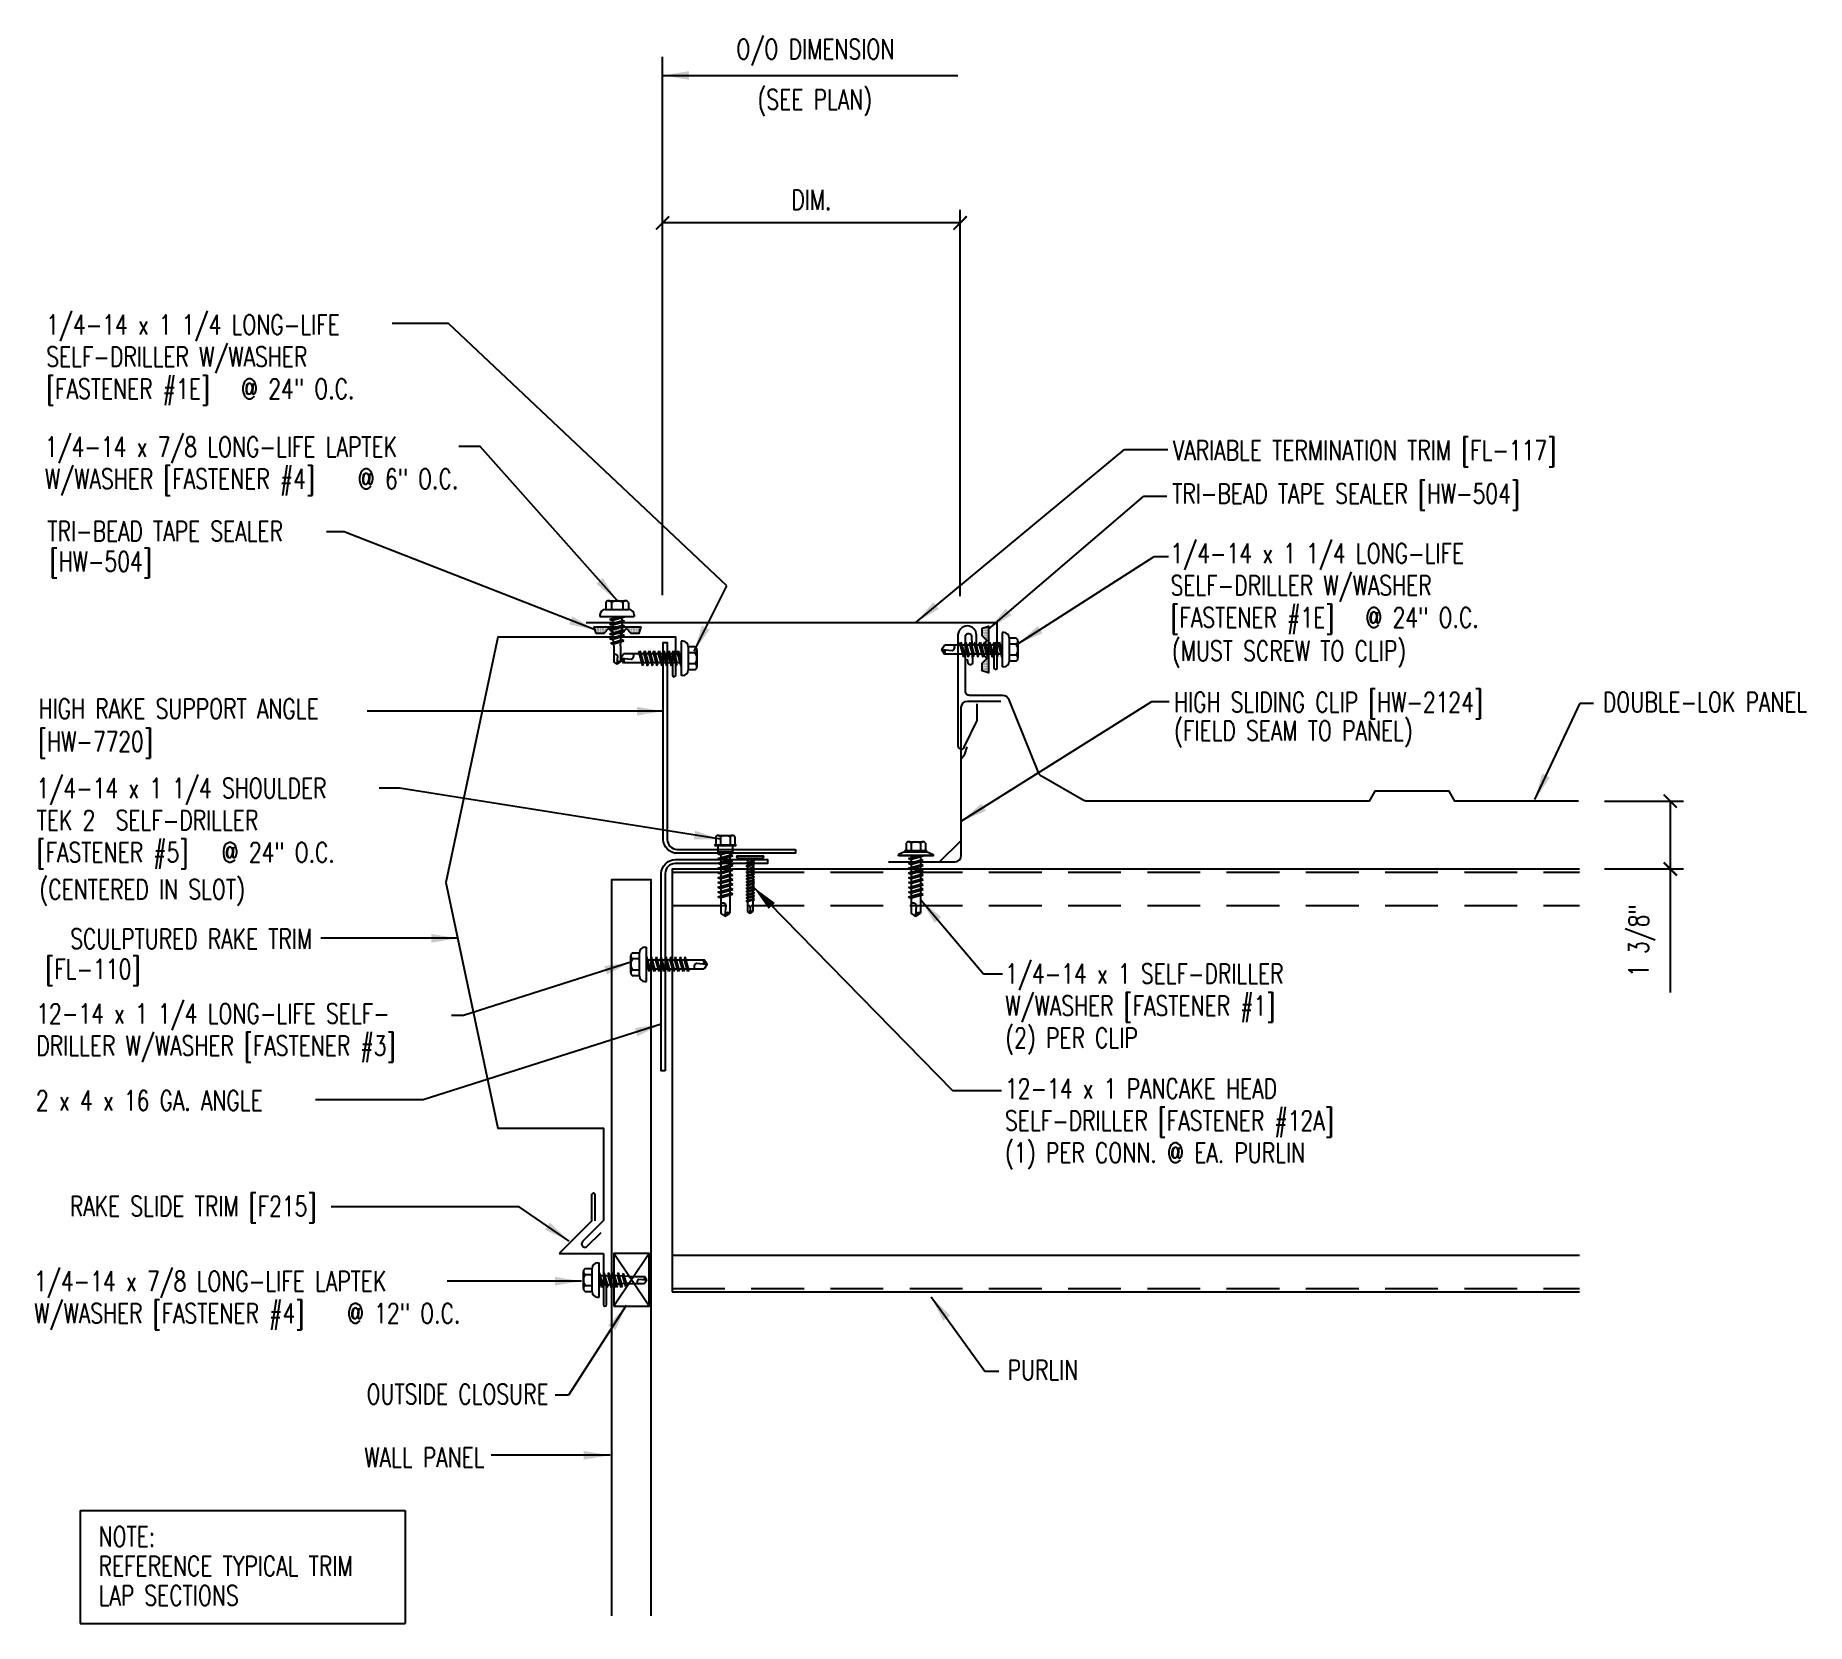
# Model space of a CAD drawing. Extents: x 7 to 40.5, y 6.2 to 36.2.
import ezdxf
from ezdxf.enums import TextEntityAlignment as Align

# ---------------------------------------------------------------- set-up
doc = ezdxf.new("R2010")
doc.units = 0
doc.header["$LTSCALE"] = 4
doc.header["$MEASUREMENT"] = 0
doc.linetypes.add('HIDDEN', pattern=[0.375, 0.25, -0.125])
doc.layers.get('0').update_dxf_attribs({"linetype": 'CONTINUOUS'})
doc.layers.get('DEFPOINTS').update_dxf_attribs({"linetype": 'CONTINUOUS'})
for name, color, linetype in [('CLIP', 5, 'CONTINUOUS'), ('CLO', 3, 'CONTINUOUS'), ('DIM', 2, 'CONTINUOUS'), ('FASTENER', 9, 'CONTINUOUS'), ('PANEL', 11, 'CONTINUOUS'), ('STLA', 10, 'CONTINUOUS'), ('STLB', 5, 'CONTINUOUS'), ('TAPE', 8, 'CONTINUOUS'), ('TEXT', 2, 'CONTINUOUS'), ('TRIM', 6, 'CONTINUOUS')]:
    doc.layers.add(name, color=color, linetype=linetype)
doc.styles.add('TEXT1', font='ROMANS.shx', dxfattribs={"width": 0.75, "height": 0.375})
doc.dimstyles.new('DETAIL', dxfattribs={"dimscale": 4, "dimtxt": 0.09375, "dimasz": 0.0625, "dimexe": 0.0625, "dimexo": 0.125, "dimgap": 0.0625, "dimtad": 1, "dimdec": 4, "dimzin": 3, "dimdsep": 46, "dimlunit": 4, "dimtxsty": 'TEXT1', "dimblk": 'ARCHTICK', "dimcen": 0.0625, "dimclrd": 7, "dimclre": 7, "dimclrt": 2, "dimadec": 0, "dimazin": 0, "dimtfac": 0.59375, "dimtdec": 4, "dimtmove": 0, "dimatfit": 3, "dimldrblk": 'ARCHTICK', "dimfxl": 0, "dimfrac": 2, "dimtolj": 1, "dimtzin": 3, "dimarcsym": 0})
doc.dimstyles.new('DETAIL$7', dxfattribs={"dimscale": 4, "dimtxt": 0.09375, "dimasz": 0.125, "dimexe": 0.0625, "dimexo": 0.125, "dimgap": 0.0625, "dimtad": 1, "dimdec": 4, "dimzin": 3, "dimdsep": 46, "dimlunit": 4, "dimtxsty": 'TEXT1', "dimblk": 'ARCHTICK', "dimcen": 0.0625, "dimclrd": 7, "dimclre": 7, "dimclrt": 2, "dimadec": 0, "dimazin": 0, "dimtfac": 0.59375, "dimtdec": 4, "dimtmove": 2, "dimatfit": 3, "dimfxl": 0, "dimfrac": 2, "dimtolj": 1, "dimtzin": 3, "dimarcsym": 0})

msp = doc.modelspace()

# ---------------------------------------------------------------- texts
at = {"layer": 'TEXT', "style": 'TEXT1', "width": 0.75}
for s, p in [('VARIABLE TERMINATION TRIM [FL-117]', (28.49795, 28.19997)), ('TRI-BEAD TAPE SEALER [HW-504]', (28.48552, 27.37999)), ('TRI-BEAD TAPE SEALER', (7.19093, 26.66733)), ('[HW-504]', (7.23616, 26.09585)), ('(MUST SCREW TO CLIP)', (28.47933, 24.40356)), ('HIGH SLIDING CLIP [HW-2124]', (28.52111, 23.43168)), ('DOUBLE-LOK PANEL', (36.63955, 23.43495)), ('HIGH RAKE SUPPORT ANGLE', (7.02376, 23.30837)), ('(FIELD SEAM TO PANEL)', (28.52111, 22.89337)), ('[HW-7720]', (7.01708, 22.68817)), ('(CENTERED IN SLOT)', (7.03925, 19.8901)), ('2 x 4 x 16 GA. ANGLE', (6.97659, 15.89394)), ('PURLIN', (25.36945, 10.79578))]:
    msp.add_text(s, height=0.375, dxfattribs=at).set_placement(p)
for s, p in [('SCULPTURED RAKE TRIM', (12.20457, 18.95365)), ('[FL-110]', (8.95006, 18.38208)), ('RAKE SLIDE TRIM [F215]', (12.28264, 13.89417)), ('OUTSIDE CLOSURE', (16.68102, 10.33759)), ('WALL PANEL', (15.46882, 9.14038))]:
    msp.add_text(s, height=0.375, dxfattribs=at).set_placement(p, align=Align.RIGHT)
at = {"layer": 'TRIM', "color": 2, "style": 'TEXT1', "width": 0.75}
for s, p in [('O/O DIMENSION', (20.23638, 35.79104)), ('(SEE PLAN)', (20.63556, 34.83796))]:
    msp.add_text(s, height=0.375, dxfattribs=at).set_placement(p)

# ---------------------------------------------------------------- blocks, each defined once
blk = doc.blocks.new('MB_DW1')
at = {"layer": 'FASTENER'}
for p, q in [((-0.217, 0.114), (-0.326, 0.059)), ((-0.326, 0.059), (-0.326, 0.049)), ((-0.326, 0.049), (0.326, 0.049)), ((-0.217, 0.114), (0.217, 0.114)), ((-0.193, 0.137), (0.193, 0.137)), ((-0.193, 0.119), (0.193, 0.119)), ((-0.181, 0.276), (-0.181, 0.137)), ((-0.181, 0.137), (0.181, 0.137)), ((-0.139, -0.016), (0.046, 0.037)), ((-0.135, 0.302), (0.135, 0.302)), ((-0.104, -0.036), (0.139, 0.033)), ((-0.089, 0.276), (-0.089, 0.137)), ((-0.086, 0.037), (-0.086, -0.001)), ((-0.086, 0.037), (0.086, 0.037)), ((0.086, 0.037), (0.133, 0.037)), ((0.086, 0.018), (0.086, -0.042)), ((0.089, 0.276), (0.089, 0.137)), ((0.139, 0.033), (0.133, 0.037)), ((0.181, 0.276), (0.181, 0.137)), ((0.217, 0.114), (0.326, 0.059)), ((0.326, 0.059), (0.326, 0.049)), ((-0.104, -0.036), (-0.139, -0.016)), ((-0.139, -0.107), (0.104, -0.038)), ((-0.104, -0.127), (-0.139, -0.107)), ((-0.139, -0.198), (0.104, -0.128)), ((-0.104, -0.218), (-0.139, -0.198)), ((-0.139, -0.289), (0.104, -0.219)), ((-0.104, -0.309), (-0.139, -0.289)), ((-0.139, -0.38), (0.104, -0.31)), ((-0.104, -0.127), (0.139, -0.058)), ((-0.104, -0.218), (0.139, -0.149)), ((-0.104, -0.309), (0.139, -0.239)), ((-0.104, -0.4), (0.139, -0.33)), ((-0.086, -0.031), (-0.086, -0.092)), ((-0.086, -0.122), (-0.086, -0.183)), ((-0.086, -0.213), (-0.086, -0.274)), ((-0.086, -0.304), (-0.086, -0.364)), ((0.086, -0.073), (0.086, -0.133)), ((0.086, -0.164), (0.086, -0.224)), ((0.086, -0.255), (0.086, -0.315)), ((0.139, -0.058), (0.104, -0.038)), ((0.139, -0.149), (0.104, -0.128)), ((0.139, -0.239), (0.104, -0.219)), ((0.139, -0.33), (0.104, -0.31)), ((-0.104, -0.4), (-0.139, -0.38)), ((-0.139, -0.47), (0.104, -0.401)), ((-0.104, -0.491), (-0.139, -0.47)), ((-0.139, -0.561), (0.104, -0.492)), ((-0.104, -0.581), (-0.139, -0.561)), ((-0.139, -0.652), (0.104, -0.583)), ((-0.104, -0.672), (-0.139, -0.652)), ((-0.104, -0.491), (0.139, -0.421)), ((-0.104, -0.581), (0.139, -0.512)), ((-0.104, -0.672), (0.139, -0.603)), ((-0.086, -0.395), (-0.086, -0.455)), ((-0.086, -0.486), (-0.086, -0.546)), ((-0.086, -0.577), (-0.086, -0.637)), ((-0.086, -0.667), (-0.086, -0.728)), ((0.086, -0.345), (0.086, -0.406)), ((0.086, -0.436), (0.086, -0.497)), ((0.086, -0.527), (0.086, -0.588)), ((0.086, -0.618), (0.086, -0.679)), ((0.139, -0.421), (0.104, -0.401)), ((0.139, -0.512), (0.104, -0.492)), ((0.139, -0.603), (0.104, -0.583)), ((-0.139, -0.743), (0.104, -0.674)), ((-0.104, -0.763), (-0.139, -0.743)), ((-0.104, -0.763), (0.139, -0.694)), ((-0.086, -0.758), (-0.086, -1.05)), ((-0.002, -1.095), (0.014, -0.909)), ((0.086, -0.709), (0.086, -1.05)), ((0.139, -0.694), (0.104, -0.674)), ((0, -1.111), (-0.086, -1.05)), ((0, -1.111), (0.086, -1.05))]:
    blk.add_line(p, q, dxfattribs=at)
blk.add_lwpolyline([(-0.331, 0.037), (-0.331, 0.049), (0.331, 0.049), (0.331, 0.037)], close=True, dxfattribs=at)
for centre, radius, start, end in [((-0.193, 0.128), 0.00894, 90, 270), ((-0.135, 0.25), 0.0527, 29.8754, 150.1246), ((0, 0.138), 0.164, 56.9974, 123.0026), ((0.135, 0.25), 0.0527, 29.8754, 150.1246), ((0.193, 0.128), 0.00894, 270, 90), ((-0.046, -0.921), 0.0615, 11.1445, 130.906), ((0.054, -1.097), 0.0563, 55.4585, 194.8454)]:
    blk.add_arc(centre, radius, start, end, dxfattribs=at)
blk = doc.blocks.new('FD-F1')
at = {"layer": 'TEXT', "style": 'TEXT1', "width": 0.75}
for s, p in [('1/4-14 x 1 SELF-DRILLER', (0.0047, -0.0408)), ('W/WASHER [FASTENER #1]', (0.0047, -0.1926))]:
    blk.add_text(s, height=0.09375, dxfattribs=at).set_placement(p)
blk.add_attdef('(QUANTITY)', (0.0047, -0.3444), '', height=0.0938, dxfattribs=at)
blk = doc.blocks.new('SD3')
at = {"layer": 'FASTENER'}
for p, q in [((-0.24, 0.082), (0.24, 0.082)), ((-0.24, 0.037), (0.24, 0.037)), ((-0.078, 0.008), (0.023, 0.037)), ((-0.058, -0.003), (-0.078, 0.008)), ((-0.058, -0.003), (0.08, 0.036)), ((-0.048, 0.037), (-0.048, 0.017)), ((0.05, 0.027), (0.05, -0.016)), ((-0.078, -0.052), (0.06, -0.013)), ((-0.058, -0.064), (-0.078, -0.052)), ((-0.078, -0.112), (0.06, -0.073)), ((-0.058, -0.124), (-0.078, -0.112)), ((-0.078, -0.172), (0.06, -0.133)), ((-0.058, -0.184), (-0.078, -0.172)), ((-0.078, -0.232), (0.06, -0.193)), ((-0.058, -0.244), (-0.078, -0.232)), ((-0.078, -0.292), (0.06, -0.253)), ((-0.058, -0.304), (-0.078, -0.292)), ((-0.078, -0.353), (0.06, -0.313)), ((-0.058, -0.064), (0.08, -0.024)), ((-0.058, -0.124), (0.08, -0.084)), ((-0.058, -0.184), (0.08, -0.144)), ((-0.058, -0.244), (0.08, -0.204)), ((-0.058, -0.304), (0.08, -0.264)), ((-0.058, -0.364), (0.08, -0.325)), ((-0.048, -0.001), (-0.048, -0.044)), ((-0.048, -0.061), (-0.048, -0.104)), ((-0.048, -0.121), (-0.048, -0.164)), ((-0.048, -0.181), (-0.048, -0.224)), ((-0.048, -0.241), (-0.048, -0.284)), ((-0.048, -0.301), (-0.048, -0.344)), ((0.05, -0.033), (0.05, -0.076)), ((0.05, -0.093), (0.05, -0.136)), ((0.05, -0.153), (0.05, -0.196)), ((0.05, -0.213), (0.05, -0.256)), ((0.05, -0.273), (0.05, -0.316)), ((0.05, -0.333), (0.05, -0.376)), ((0.08, -0.024), (0.06, -0.013)), ((0.08, -0.084), (0.06, -0.073)), ((0.08, -0.144), (0.06, -0.133)), ((0.08, -0.204), (0.06, -0.193)), ((0.08, -0.264), (0.06, -0.253)), ((0.08, -0.325), (0.06, -0.313)), ((-0.058, -0.364), (-0.078, -0.353)), ((-0.078, -0.413), (0.06, -0.373)), ((-0.058, -0.424), (-0.078, -0.413)), ((-0.078, -0.473), (0.06, -0.433)), ((-0.058, -0.484), (-0.078, -0.473)), ((-0.078, -0.533), (0.06, -0.493)), ((-0.058, -0.544), (-0.078, -0.533)), ((-0.078, -0.593), (0.06, -0.553)), ((-0.058, -0.604), (-0.078, -0.593)), ((-0.078, -0.653), (0.06, -0.614)), ((-0.058, -0.664), (-0.078, -0.653)), ((-0.058, -0.424), (0.08, -0.385)), ((-0.058, -0.484), (0.08, -0.445)), ((-0.058, -0.544), (0.08, -0.505)), ((-0.058, -0.604), (0.08, -0.565)), ((-0.058, -0.664), (0.08, -0.625)), ((-0.048, -0.361), (-0.048, -0.404)), ((-0.048, -0.421), (-0.048, -0.464)), ((-0.048, -0.481), (-0.048, -0.524)), ((-0.048, -0.541), (-0.048, -0.584)), ((-0.048, -0.601), (-0.048, -0.644)), ((-0.048, -0.662), (-0.048, -0.704)), ((0.05, -0.393), (0.05, -0.436)), ((0.05, -0.453), (0.05, -0.496)), ((0.05, -0.513), (0.05, -0.556)), ((0.05, -0.573), (0.05, -0.616)), ((0.05, -0.634), (0.05, -0.676)), ((0.08, -0.385), (0.06, -0.373)), ((0.08, -0.445), (0.06, -0.433)), ((0.08, -0.505), (0.06, -0.493)), ((0.08, -0.565), (0.06, -0.553)), ((0.08, -0.625), (0.06, -0.614)), ((-0.078, -0.713), (0.06, -0.674)), ((-0.058, -0.724), (-0.078, -0.713)), ((-0.078, -0.773), (0.06, -0.734)), ((-0.058, -0.785), (-0.078, -0.773)), ((-0.058, -0.724), (0.08, -0.685)), ((-0.058, -0.785), (0.08, -0.745)), ((-0.048, -0.722), (-0.048, -0.765)), ((-0.048, -0.782), (-0.048, -0.977)), ((0.001, -1.011), (-0.048, -0.977)), ((0, -1.003), (0.009, -0.896)), ((0.001, -1.011), (0.05, -0.977)), ((0.05, -0.694), (0.05, -0.737)), ((0.05, -0.754), (0.05, -0.977)), ((0.08, -0.685), (0.06, -0.674)), ((0.08, -0.745), (0.06, -0.734))]:
    blk.add_line(p, q, dxfattribs=at)
for centre, radius, start, end in [((-0.238, 0.06), 0.0227, 94.6639, 265.3361), ((0.238, 0.06), 0.0227, 274.6639, 85.3361), ((-0.025, -0.903), 0.0349, 11.1445, 130.906), ((0.032, -1.003), 0.032, 55.4585, 194.8454)]:
    blk.add_arc(centre, radius, start, end, dxfattribs=at)
blk = doc.blocks.new('_ArchTick')
at = {"color": 0, "linetype": 'ByBlock', "const_width": 0.15}
blk.add_lwpolyline([(-0.5, -0.5), (0.5, 0.5)], dxfattribs=at)
blk = doc.blocks.new('*D15')
at = {"layer": 'DEFPOINTS', "color": 0}
for p in [(18.84, 32.689), (18.84, 25.142), (24.472, 25.129)]:
    blk.add_point(p, dxfattribs=at)
at = {"layer": 'DIM', "color": 7, "lineweight": -2}
for p, q in [((18.84, 25.642), (18.84, 32.939)), ((24.472, 25.629), (24.472, 32.939)), ((24.472, 32.689), (18.84, 32.689))]:
    blk.add_line(p, q, dxfattribs=at)
at = {"layer": 'DIM', "color": 7, "lineweight": -2, "xscale": 0.25, "yscale": 0.25, "zscale": 0.25, "rotation": 180}
blk.add_blockref('_ArchTick', (18.84, 32.689), dxfattribs=at)
at = {"layer": 'DIM', "color": 7, "lineweight": -2, "xscale": 0.25, "yscale": 0.25, "zscale": 0.25}
blk.add_blockref('_ArchTick', (24.472, 32.689), dxfattribs=at)
at = {"layer": 'DIM', "color": 2, "insert": (21.656, 33.127), "char_height": 0.375, "attachment_point": 5, "style": 'TEXT1'}
blk.add_mtext('\\A1;DIM.', dxfattribs=at)
blk = doc.blocks.new('FD-F5')
at = {"layer": 'TEXT', "style": 'TEXT1', "width": 0.75}
for s, p in [('1/4-14 x 1 1/4 SHOULDER', (0.0047, -0.0408)), ('TEK 2  SELF-DRILLER', (0.0047, -0.1926)), ('[FASTENER #5]', (0.0047, -0.3444))]:
    blk.add_text(s, height=0.09375, dxfattribs=at).set_placement(p)
blk.add_attdef('(QUANTITY)', (0.8792, -0.3444), '', height=0.0938, dxfattribs=at)
blk = doc.blocks.new('OS-CLO')
at = {"layer": 'CLO'}
for p, q in [((0.673, 0.5), (0, -0.5)), ((0.673, -0.5), (0, 0.5))]:
    blk.add_line(p, q, dxfattribs=at)
blk.add_lwpolyline([(0, -0.5), (0.673, -0.5), (0.673, 0.5), (0, 0.5)], close=True, dxfattribs=at)
blk = doc.blocks.new('MB_DW4')
at = {"layer": 'FASTENER'}
for p, q in [((-0.163, 0.337), (0.159, 0.337)), ((-0.326, 0.071), (-0.326, 0.037)), ((-0.326, 0.037), (0.322, 0.037)), ((-0.226, 0.171), (0.214, 0.171)), ((-0.217, 0.305), (-0.217, 0.171)), ((-0.141, -0.014), (0.037, 0.037)), ((-0.108, 0.305), (-0.108, 0.171)), ((-0.105, -0.034), (0.137, 0.035)), ((-0.088, 0.037), (-0.088, 0.001)), ((-0.088, 0.037), (0.085, 0.037)), ((0.085, 0.037), (0.134, 0.037)), ((0.085, 0.02), (0.085, -0.041)), ((0.105, 0.305), (0.105, 0.171)), ((0.137, 0.035), (0.134, 0.037)), ((0.214, 0.305), (0.214, 0.171)), ((0.322, 0.071), (0.322, 0.037)), ((-0.105, -0.034), (-0.141, -0.014)), ((-0.141, -0.105), (0.102, -0.036)), ((-0.105, -0.125), (-0.141, -0.105)), ((-0.141, -0.196), (0.102, -0.127)), ((-0.105, -0.216), (-0.141, -0.196)), ((-0.141, -0.287), (0.102, -0.217)), ((-0.105, -0.307), (-0.141, -0.287)), ((-0.141, -0.378), (0.102, -0.308)), ((-0.105, -0.125), (0.137, -0.056)), ((-0.105, -0.216), (0.137, -0.147)), ((-0.105, -0.307), (0.137, -0.238)), ((-0.105, -0.398), (0.137, -0.328)), ((-0.088, -0.029), (-0.088, -0.09)), ((-0.088, -0.12), (-0.088, -0.181)), ((-0.084, -0.27), (-0.088, -0.211)), ((-0.078, -0.36), (-0.082, -0.3)), ((0.077, -0.315), (0.082, -0.253)), ((0.084, -0.223), (0.085, -0.211)), ((0.085, -0.071), (0.085, -0.131)), ((0.085, -0.162), (0.085, -0.211)), ((0.137, -0.056), (0.102, -0.036)), ((0.137, -0.147), (0.102, -0.127)), ((0.137, -0.238), (0.102, -0.217)), ((0.137, -0.328), (0.102, -0.308)), ((-0.105, -0.398), (-0.141, -0.378)), ((-0.122, -0.463), (0.089, -0.403)), ((-0.086, -0.483), (-0.122, -0.463)), ((-0.086, -0.483), (0.124, -0.423)), ((-0.071, -0.449), (-0.075, -0.389)), ((-0.066, -0.516), (-0.069, -0.478)), ((-0.066, -0.516), (-0.066, -0.82)), ((0.063, -0.515), (0.068, -0.439)), ((0.063, -0.516), (0.063, -0.82)), ((0.071, -0.408), (0.075, -0.346)), ((0.124, -0.423), (0.089, -0.403)), ((-0.002, -0.866), (-0.066, -0.82)), ((-0.003, -0.854), (0.009, -0.714)), ((-0.002, -0.866), (0.063, -0.82))]:
    blk.add_line(p, q, dxfattribs=at)
for centre, radius, start, end in [((-0.163, 0.274), 0.0628, 29.8754, 150.1246), ((-0.002, 0.141), 0.196, 56.9974, 123.0026), ((0.159, 0.274), 0.0628, 29.8754, 150.1246), ((-0.226, 0.071), 0.1, 90, 180), ((0.222, 0.071), 0.1, 0, 90), ((0.073, -0.516), 0.01, 175.9484, 180), ((-0.036, -0.723), 0.0461, 11.1445, 130.906), ((0.039, -0.855), 0.0422, 55.4585, 194.8454)]:
    blk.add_arc(centre, radius, start, end, dxfattribs=at)
blk = doc.blocks.new('sd22')
at = {"layer": 'FASTENER'}
for p, q in [((-0.193, 0.055), (0.193, 0.055)), ((-0.193, 0.037), (0.193, 0.037)), ((-0.181, 0.204), (-0.181, 0.055)), ((-0.181, 0.055), (0.181, 0.055)), ((-0.139, 0.037), (-0.139, -0.082)), ((-0.135, 0.23), (0.135, 0.23)), ((-0.089, 0.204), (-0.089, 0.055)), ((0.089, 0.204), (0.089, 0.055)), ((0.139, -0.082), (0.139, 0.037)), ((0.181, 0.204), (0.181, 0.055)), ((-0.139, -0.114), (-0.025, -0.082)), ((-0.139, -0.082), (0.139, -0.082)), ((-0.104, -0.134), (-0.139, -0.114)), ((-0.139, -0.205), (0.104, -0.136)), ((-0.104, -0.225), (-0.139, -0.205)), ((-0.139, -0.296), (0.104, -0.227)), ((-0.104, -0.316), (-0.139, -0.296)), ((-0.139, -0.387), (0.104, -0.318)), ((-0.104, -0.134), (0.081, -0.082)), ((-0.104, -0.225), (0.139, -0.156)), ((-0.104, -0.316), (0.139, -0.247)), ((-0.086, -0.082), (-0.086, -0.099)), ((-0.086, -0.129), (-0.086, -0.19)), ((-0.086, -0.22), (-0.086, -0.281)), ((-0.086, -0.311), (-0.086, -0.372)), ((0.086, -0.082), (0.086, -0.141)), ((0.086, -0.171), (0.086, -0.232)), ((0.086, -0.262), (0.086, -0.322)), ((0.139, -0.156), (0.104, -0.136)), ((0.139, -0.247), (0.104, -0.227)), ((0.139, -0.338), (0.104, -0.318)), ((-0.104, -0.407), (-0.139, -0.387)), ((-0.139, -0.478), (0.104, -0.408)), ((-0.104, -0.498), (-0.139, -0.478)), ((-0.139, -0.569), (0.104, -0.499)), ((-0.104, -0.589), (-0.139, -0.569)), ((-0.139, -0.66), (0.104, -0.59)), ((-0.104, -0.68), (-0.139, -0.66)), ((-0.104, -0.407), (0.139, -0.338)), ((-0.104, -0.498), (0.139, -0.429)), ((-0.104, -0.589), (0.139, -0.519)), ((-0.104, -0.68), (0.139, -0.61)), ((-0.086, -0.402), (-0.086, -0.463)), ((-0.086, -0.493), (-0.086, -0.554)), ((-0.086, -0.584), (-0.086, -0.644)), ((0.086, -0.353), (0.086, -0.413)), ((0.086, -0.444), (0.086, -0.504)), ((0.086, -0.535), (0.086, -0.595)), ((0.086, -0.625), (0.086, -0.686)), ((0.139, -0.429), (0.104, -0.408)), ((0.139, -0.519), (0.104, -0.499)), ((0.139, -0.61), (0.104, -0.59)), ((-0.139, -0.75), (0.104, -0.681)), ((-0.104, -0.771), (-0.139, -0.75)), ((-0.139, -0.841), (0.104, -0.772)), ((-0.104, -0.861), (-0.139, -0.841)), ((-0.139, -0.932), (0.104, -0.863)), ((-0.104, -0.952), (-0.139, -0.932)), ((-0.104, -0.771), (0.139, -0.701)), ((-0.104, -0.861), (0.139, -0.792)), ((-0.104, -0.952), (0.139, -0.883)), ((-0.086, -0.675), (-0.086, -0.735)), ((-0.086, -0.766), (-0.086, -0.826)), ((-0.086, -0.857), (-0.086, -0.917)), ((-0.086, -0.947), (-0.086, -1.239)), ((0.086, -0.716), (0.086, -0.777)), ((0.086, -0.807), (0.086, -0.868)), ((0.086, -0.898), (0.086, -1.239)), ((0.139, -0.701), (0.104, -0.681)), ((0.139, -0.792), (0.104, -0.772)), ((0.139, -0.883), (0.104, -0.863)), ((0, -1.3), (-0.086, -1.239)), ((-0.002, -1.285), (0.014, -1.098)), ((0, -1.3), (0.086, -1.239))]:
    blk.add_line(p, q, dxfattribs=at)
for centre, radius, start, end in [((-0.193, 0.046), 0.00894, 90, 270), ((-0.135, 0.178), 0.0527, 29.8754, 150.1246), ((0, 0.066), 0.164, 56.9974, 123.0026), ((0.135, 0.178), 0.0527, 29.8754, 150.1246), ((0.193, 0.046), 0.00894, 270, 90), ((-0.046, -1.11), 0.0615, 11.1445, 130.906), ((0.054, -1.286), 0.0563, 55.4585, 194.8454)]:
    blk.add_arc(centre, radius, start, end, dxfattribs=at)
blk = doc.blocks.new('FD-F1e')
at = {"layer": 'TEXT', "style": 'TEXT1', "width": 0.75}
for s, p in [('1/4-14 x 1 1/4 LONG-LIFE', (0.0047, -0.0408)), ('SELF-DRILLER W/WASHER', (0.0047, -0.1926)), ('[FASTENER #1E]', (0.0047, -0.3444))]:
    blk.add_text(s, height=0.09375, dxfattribs=at).set_placement(p)
blk.add_attdef('(QUANTITY)', (0.9263, -0.3444), '', height=0.0938, dxfattribs=at)
blk = doc.blocks.new('FD-F4')
at = {"layer": 'TEXT', "style": 'TEXT1', "width": 0.75}
for s, p in [('1/4-14 x 7/8 LONG-LIFE LAPTEK', (0.0047, -0.0408)), ('W/WASHER [FASTENER #4]', (0.0047, -0.1926))]:
    blk.add_text(s, height=0.09375, dxfattribs=at).set_placement(p)
blk.add_attdef('(QUANTITY)', (1.4847, -0.1926), '', height=0.0938, dxfattribs=at)
blk = doc.blocks.new('fz5')
at = {"layer": 'FASTENER'}
for p, q in [((-0.163, 0.337), (0.159, 0.337)), ((-0.326, 0.071), (-0.326, 0.037)), ((-0.326, 0.037), (0.322, 0.037)), ((-0.226, 0.171), (0.214, 0.171)), ((-0.217, 0.305), (-0.217, 0.171)), ((-0.141, -0.014), (0.037, 0.037)), ((-0.108, 0.305), (-0.108, 0.171)), ((-0.105, -0.034), (0.137, 0.035)), ((-0.088, 0.037), (-0.088, 0.001)), ((-0.088, 0.037), (0.085, 0.037)), ((0.085, 0.037), (0.134, 0.037)), ((0.085, 0.02), (0.085, -0.041)), ((0.105, 0.305), (0.105, 0.171)), ((0.137, 0.035), (0.134, 0.037)), ((0.214, 0.305), (0.214, 0.171)), ((0.322, 0.071), (0.322, 0.037)), ((-0.105, -0.034), (-0.141, -0.014)), ((-0.141, -0.105), (0.102, -0.036)), ((-0.105, -0.125), (-0.141, -0.105)), ((-0.141, -0.196), (0.102, -0.127)), ((-0.105, -0.216), (-0.141, -0.196)), ((-0.141, -0.287), (0.102, -0.217)), ((-0.105, -0.307), (-0.141, -0.287)), ((-0.141, -0.378), (0.102, -0.308)), ((-0.105, -0.125), (0.137, -0.056)), ((-0.105, -0.216), (0.137, -0.147)), ((-0.105, -0.307), (0.137, -0.238)), ((-0.105, -0.398), (0.137, -0.328)), ((-0.088, -0.029), (-0.088, -0.09)), ((-0.088, -0.12), (-0.088, -0.181)), ((-0.084, -0.27), (-0.088, -0.211)), ((-0.078, -0.36), (-0.082, -0.3)), ((0.077, -0.315), (0.082, -0.253)), ((0.084, -0.223), (0.085, -0.211)), ((0.085, -0.071), (0.085, -0.131)), ((0.085, -0.162), (0.085, -0.211)), ((0.137, -0.056), (0.102, -0.036)), ((0.137, -0.147), (0.102, -0.127)), ((0.137, -0.238), (0.102, -0.217)), ((0.137, -0.328), (0.102, -0.308)), ((-0.105, -0.398), (-0.141, -0.378)), ((-0.122, -0.463), (0.089, -0.403)), ((-0.086, -0.483), (-0.122, -0.463)), ((-0.086, -0.483), (0.124, -0.423)), ((-0.071, -0.449), (-0.075, -0.389)), ((-0.066, -0.516), (-0.069, -0.478)), ((-0.066, -0.516), (-0.066, -0.82)), ((0.063, -0.515), (0.068, -0.439)), ((0.063, -0.516), (0.063, -0.82)), ((0.071, -0.408), (0.075, -0.346)), ((0.124, -0.423), (0.089, -0.403)), ((-0.002, -0.866), (-0.066, -0.82)), ((-0.003, -0.854), (0.009, -0.714)), ((-0.002, -0.866), (0.063, -0.82))]:
    blk.add_line(p, q, dxfattribs=at)
for centre, radius, start, end in [((-0.163, 0.274), 0.0628, 29.8754, 150.1246), ((-0.002, 0.141), 0.196, 56.9974, 123.0026), ((0.159, 0.274), 0.0628, 29.8754, 150.1246), ((-0.226, 0.071), 0.1, 90, 180), ((0.222, 0.071), 0.1, 0, 90), ((0.073, -0.516), 0.01, 175.9484, 180), ((-0.036, -0.723), 0.0461, 11.1445, 130.906), ((0.039, -0.855), 0.0422, 55.4585, 194.8454)]:
    blk.add_arc(centre, radius, start, end, dxfattribs=at)
blk = doc.blocks.new('*X6')
at = {"color": 0}
for p, q in [((-0.434, 0.135), (-0.434, 0.135)), ((-0.434, 0.123), (-0.434, 0.123)), ((-0.422, 0.141), (-0.422, 0.141)), ((-0.422, 0.129), (-0.422, 0.129)), ((-0.422, 0.117), (-0.422, 0.117)), ((-0.422, 0.105), (-0.422, 0.105)), ((-0.422, 0.094), (-0.422, 0.094)), ((-0.422, 0.082), (-0.422, 0.082)), ((-0.41, 0.135), (-0.41, 0.135)), ((-0.41, 0.123), (-0.41, 0.123)), ((-0.41, 0.111), (-0.41, 0.111)), ((-0.41, 0.1), (-0.41, 0.1)), ((-0.41, 0.088), (-0.41, 0.088)), ((-0.41, 0.076), (-0.41, 0.076)), ((-0.41, 0.064), (-0.41, 0.064)), ((-0.41, 0.053), (-0.41, 0.053)), ((-0.41, 0.041), (-0.41, 0.041)), ((-0.398, 0.141), (-0.398, 0.141)), ((-0.398, 0.129), (-0.398, 0.129)), ((-0.398, 0.117), (-0.398, 0.117)), ((-0.398, 0.105), (-0.398, 0.105)), ((-0.398, 0.094), (-0.398, 0.094)), ((-0.398, 0.082), (-0.398, 0.082)), ((-0.398, 0.07), (-0.398, 0.07)), ((-0.398, 0.059), (-0.398, 0.059)), ((-0.398, 0.047), (-0.398, 0.047)), ((-0.398, 0.035), (-0.398, 0.035)), ((-0.398, 0.023), (-0.398, 0.023)), ((-0.387, 0.135), (-0.387, 0.135)), ((-0.387, 0.123), (-0.387, 0.123)), ((-0.387, 0.111), (-0.387, 0.111)), ((-0.387, 0.1), (-0.387, 0.1)), ((-0.387, 0.088), (-0.387, 0.088)), ((-0.387, 0.076), (-0.387, 0.076)), ((-0.387, 0.064), (-0.387, 0.064)), ((-0.387, 0.053), (-0.387, 0.053)), ((-0.387, 0.041), (-0.387, 0.041)), ((-0.387, 0.029), (-0.387, 0.029)), ((-0.375, 0.141), (-0.375, 0.141)), ((-0.375, 0.129), (-0.375, 0.129)), ((-0.375, 0.117), (-0.375, 0.117)), ((-0.375, 0.105), (-0.375, 0.105)), ((-0.375, 0.094), (-0.375, 0.094)), ((-0.375, 0.082), (-0.375, 0.082)), ((-0.375, 0.07), (-0.375, 0.07)), ((-0.375, 0.059), (-0.375, 0.059)), ((-0.375, 0.047), (-0.375, 0.047)), ((-0.375, 0.035), (-0.375, 0.035)), ((-0.375, 0.023), (-0.375, 0.023)), ((-0.363, 0.135), (-0.363, 0.135)), ((-0.363, 0.123), (-0.363, 0.123)), ((-0.363, 0.111), (-0.363, 0.111)), ((-0.363, 0.1), (-0.363, 0.1)), ((-0.363, 0.088), (-0.363, 0.088)), ((-0.363, 0.076), (-0.363, 0.076)), ((-0.363, 0.064), (-0.363, 0.064)), ((-0.363, 0.053), (-0.363, 0.053)), ((-0.363, 0.041), (-0.363, 0.041)), ((-0.363, 0.029), (-0.363, 0.029)), ((-0.352, 0.141), (-0.352, 0.141)), ((-0.352, 0.129), (-0.352, 0.129)), ((-0.352, 0.117), (-0.352, 0.117)), ((-0.352, 0.105), (-0.352, 0.105)), ((-0.352, 0.094), (-0.352, 0.094)), ((-0.352, 0.082), (-0.352, 0.082)), ((-0.352, 0.07), (-0.352, 0.07)), ((-0.352, 0.059), (-0.352, 0.059)), ((-0.352, 0.047), (-0.352, 0.047)), ((-0.352, 0.035), (-0.352, 0.035)), ((-0.352, 0.023), (-0.352, 0.023)), ((-0.34, 0.135), (-0.34, 0.135)), ((-0.34, 0.123), (-0.34, 0.123)), ((-0.34, 0.111), (-0.34, 0.111)), ((-0.34, 0.1), (-0.34, 0.1)), ((-0.34, 0.088), (-0.34, 0.088)), ((-0.34, 0.076), (-0.34, 0.076)), ((-0.34, 0.064), (-0.34, 0.064)), ((-0.34, 0.053), (-0.34, 0.053)), ((-0.34, 0.041), (-0.34, 0.041)), ((-0.34, 0.029), (-0.34, 0.029)), ((-0.328, 0.141), (-0.328, 0.141)), ((-0.328, 0.129), (-0.328, 0.129)), ((-0.328, 0.117), (-0.328, 0.117)), ((-0.328, 0.105), (-0.328, 0.105)), ((-0.328, 0.094), (-0.328, 0.094)), ((-0.328, 0.082), (-0.328, 0.082)), ((-0.328, 0.07), (-0.328, 0.07)), ((-0.328, 0.059), (-0.328, 0.059)), ((-0.328, 0.047), (-0.328, 0.047)), ((-0.328, 0.035), (-0.328, 0.035)), ((-0.328, 0.023), (-0.328, 0.023)), ((-0.316, 0.135), (-0.316, 0.135)), ((-0.316, 0.123), (-0.316, 0.123)), ((-0.316, 0.111), (-0.316, 0.111)), ((-0.316, 0.1), (-0.316, 0.1)), ((-0.316, 0.088), (-0.316, 0.088)), ((-0.316, 0.076), (-0.316, 0.076)), ((-0.316, 0.064), (-0.316, 0.064)), ((-0.316, 0.053), (-0.316, 0.053)), ((-0.316, 0.041), (-0.316, 0.041)), ((-0.316, 0.029), (-0.316, 0.029)), ((-0.305, 0.141), (-0.305, 0.141)), ((-0.305, 0.129), (-0.305, 0.129)), ((-0.305, 0.117), (-0.305, 0.117)), ((-0.305, 0.105), (-0.305, 0.105)), ((-0.305, 0.094), (-0.305, 0.094)), ((-0.305, 0.082), (-0.305, 0.082)), ((-0.305, 0.07), (-0.305, 0.07)), ((-0.305, 0.059), (-0.305, 0.059)), ((-0.305, 0.047), (-0.305, 0.047)), ((-0.305, 0.035), (-0.305, 0.035)), ((-0.305, 0.023), (-0.305, 0.023)), ((-0.293, 0.135), (-0.293, 0.135)), ((-0.293, 0.123), (-0.293, 0.123)), ((-0.293, 0.111), (-0.293, 0.111)), ((-0.293, 0.1), (-0.293, 0.1)), ((-0.293, 0.088), (-0.293, 0.088)), ((-0.293, 0.076), (-0.293, 0.076)), ((-0.293, 0.064), (-0.293, 0.064)), ((-0.293, 0.053), (-0.293, 0.053)), ((-0.293, 0.041), (-0.293, 0.041)), ((-0.293, 0.029), (-0.293, 0.029)), ((-0.281, 0.141), (-0.281, 0.141)), ((-0.281, 0.129), (-0.281, 0.129)), ((-0.281, 0.117), (-0.281, 0.117)), ((-0.281, 0.105), (-0.281, 0.105)), ((-0.281, 0.094), (-0.281, 0.094)), ((-0.281, 0.082), (-0.281, 0.082)), ((-0.281, 0.07), (-0.281, 0.07)), ((-0.281, 0.059), (-0.281, 0.059)), ((-0.281, 0.047), (-0.281, 0.047)), ((-0.281, 0.035), (-0.281, 0.035)), ((-0.281, 0.023), (-0.281, 0.023)), ((-0.27, 0.135), (-0.27, 0.135)), ((-0.27, 0.123), (-0.27, 0.123)), ((-0.27, 0.111), (-0.27, 0.111)), ((-0.27, 0.1), (-0.27, 0.1)), ((-0.27, 0.088), (-0.27, 0.088)), ((-0.27, 0.076), (-0.27, 0.076)), ((-0.27, 0.064), (-0.27, 0.064)), ((-0.27, 0.053), (-0.27, 0.053)), ((-0.27, 0.041), (-0.27, 0.041)), ((-0.27, 0.029), (-0.27, 0.029)), ((-0.258, 0.141), (-0.258, 0.141)), ((-0.258, 0.129), (-0.258, 0.129)), ((-0.258, 0.117), (-0.258, 0.117)), ((-0.258, 0.105), (-0.258, 0.105)), ((-0.258, 0.094), (-0.258, 0.094)), ((-0.258, 0.082), (-0.258, 0.082)), ((-0.258, 0.07), (-0.258, 0.07)), ((-0.258, 0.059), (-0.258, 0.059)), ((-0.258, 0.047), (-0.258, 0.047)), ((-0.258, 0.035), (-0.258, 0.035)), ((-0.258, 0.023), (-0.258, 0.023)), ((-0.246, 0.135), (-0.246, 0.135)), ((-0.246, 0.123), (-0.246, 0.123)), ((-0.246, 0.111), (-0.246, 0.111)), ((-0.246, 0.1), (-0.246, 0.1)), ((-0.246, 0.088), (-0.246, 0.088)), ((-0.246, 0.076), (-0.246, 0.076)), ((-0.246, 0.064), (-0.246, 0.064)), ((-0.246, 0.053), (-0.246, 0.053)), ((-0.246, 0.041), (-0.246, 0.041)), ((-0.234, 0.141), (-0.234, 0.141)), ((-0.234, 0.129), (-0.234, 0.129)), ((-0.234, 0.117), (-0.234, 0.117)), ((-0.234, 0.105), (-0.234, 0.105)), ((-0.234, 0.094), (-0.234, 0.094)), ((-0.234, 0.082), (-0.234, 0.082)), ((-0.234, 0.07), (-0.234, 0.07)), ((-0.234, 0.059), (-0.234, 0.059)), ((-0.234, 0.047), (-0.234, 0.047)), ((-0.223, 0.135), (-0.223, 0.135)), ((-0.223, 0.123), (-0.223, 0.123)), ((-0.223, 0.111), (-0.223, 0.111)), ((-0.223, 0.1), (-0.223, 0.1)), ((-0.223, 0.088), (-0.223, 0.088)), ((-0.223, 0.076), (-0.223, 0.076)), ((-0.223, 0.064), (-0.223, 0.064)), ((-0.211, 0.141), (-0.211, 0.141)), ((-0.211, 0.129), (-0.211, 0.129)), ((-0.211, 0.117), (-0.211, 0.117)), ((-0.211, 0.105), (-0.211, 0.105)), ((-0.211, 0.094), (-0.211, 0.094)), ((-0.211, 0.082), (-0.211, 0.082)), ((-0.211, 0.07), (-0.211, 0.07)), ((-0.199, 0.135), (-0.199, 0.135)), ((-0.199, 0.123), (-0.199, 0.123)), ((-0.199, 0.111), (-0.199, 0.111)), ((-0.199, 0.1), (-0.199, 0.1)), ((-0.199, 0.088), (-0.199, 0.088)), ((-0.188, 0.141), (-0.188, 0.141)), ((-0.188, 0.129), (-0.188, 0.129)), ((-0.188, 0.117), (-0.188, 0.117)), ((-0.188, 0.105), (-0.188, 0.105)), ((-0.188, 0.094), (-0.188, 0.094)), ((-0.176, 0.135), (-0.176, 0.135)), ((-0.176, 0.123), (-0.176, 0.123)), ((-0.176, 0.111), (-0.176, 0.111)), ((-0.164, 0.141), (-0.164, 0.141)), ((-0.164, 0.129), (-0.164, 0.129)), ((-0.164, 0.117), (-0.164, 0.117)), ((-0.164, 0.105), (-0.164, 0.105)), ((-0.152, 0.135), (-0.152, 0.135)), ((-0.152, 0.123), (-0.152, 0.123)), ((-0.152, 0.111), (-0.152, 0.111)), ((-0.152, 0.1), (-0.152, 0.1)), ((-0.141, 0.141), (-0.141, 0.141)), ((-0.141, 0.129), (-0.141, 0.129)), ((-0.141, 0.117), (-0.141, 0.117)), ((-0.141, 0.105), (-0.141, 0.105)), ((-0.141, 0.094), (-0.141, 0.094)), ((-0.141, 0.082), (-0.141, 0.082)), ((-0.129, 0.135), (-0.129, 0.135)), ((-0.129, 0.123), (-0.129, 0.123)), ((-0.129, 0.111), (-0.129, 0.111)), ((-0.129, 0.1), (-0.129, 0.1)), ((-0.129, 0.088), (-0.129, 0.088)), ((-0.129, 0.076), (-0.129, 0.076)), ((-0.117, 0.141), (-0.117, 0.141)), ((-0.117, 0.129), (-0.117, 0.129)), ((-0.117, 0.117), (-0.117, 0.117)), ((-0.117, 0.105), (-0.117, 0.105)), ((-0.117, 0.094), (-0.117, 0.094)), ((-0.117, 0.082), (-0.117, 0.082)), ((-0.117, 0.07), (-0.117, 0.07)), ((-0.117, 0.059), (-0.117, 0.059)), ((-0.105, 0.135), (-0.105, 0.135)), ((-0.105, 0.123), (-0.105, 0.123)), ((-0.105, 0.111), (-0.105, 0.111)), ((-0.105, 0.1), (-0.105, 0.1)), ((-0.105, 0.088), (-0.105, 0.088)), ((-0.105, 0.076), (-0.105, 0.076)), ((-0.105, 0.064), (-0.105, 0.064)), ((-0.105, 0.053), (-0.105, 0.053)), ((-0.094, 0.141), (-0.094, 0.141)), ((-0.094, 0.129), (-0.094, 0.129)), ((-0.094, 0.117), (-0.094, 0.117)), ((-0.094, 0.105), (-0.094, 0.105)), ((-0.094, 0.094), (-0.094, 0.094)), ((-0.094, 0.082), (-0.094, 0.082)), ((-0.094, 0.07), (-0.094, 0.07)), ((-0.094, 0.059), (-0.094, 0.059)), ((-0.094, 0.047), (-0.094, 0.047)), ((-0.094, 0.035), (-0.094, 0.035)), ((-0.082, 0.135), (-0.082, 0.135)), ((-0.082, 0.123), (-0.082, 0.123)), ((-0.082, 0.111), (-0.082, 0.111)), ((-0.082, 0.1), (-0.082, 0.1)), ((-0.082, 0.088), (-0.082, 0.088)), ((-0.082, 0.076), (-0.082, 0.076)), ((-0.082, 0.064), (-0.082, 0.064)), ((-0.082, 0.053), (-0.082, 0.053)), ((-0.082, 0.041), (-0.082, 0.041)), ((-0.082, 0.029), (-0.082, 0.029)), ((-0.07, 0.141), (-0.07, 0.141)), ((-0.07, 0.129), (-0.07, 0.129)), ((-0.07, 0.117), (-0.07, 0.117)), ((-0.07, 0.105), (-0.07, 0.105)), ((-0.07, 0.094), (-0.07, 0.094)), ((-0.07, 0.082), (-0.07, 0.082)), ((-0.07, 0.07), (-0.07, 0.07)), ((-0.07, 0.059), (-0.07, 0.059)), ((-0.07, 0.047), (-0.07, 0.047)), ((-0.07, 0.035), (-0.07, 0.035)), ((-0.07, 0.023), (-0.07, 0.023)), ((-0.059, 0.135), (-0.059, 0.135)), ((-0.059, 0.123), (-0.059, 0.123)), ((-0.059, 0.111), (-0.059, 0.111)), ((-0.059, 0.1), (-0.059, 0.1)), ((-0.059, 0.088), (-0.059, 0.088)), ((-0.059, 0.076), (-0.059, 0.076)), ((-0.059, 0.064), (-0.059, 0.064)), ((-0.059, 0.053), (-0.059, 0.053)), ((-0.059, 0.041), (-0.059, 0.041)), ((-0.059, 0.029), (-0.059, 0.029)), ((-0.047, 0.141), (-0.047, 0.141)), ((-0.047, 0.129), (-0.047, 0.129)), ((-0.047, 0.117), (-0.047, 0.117)), ((-0.047, 0.105), (-0.047, 0.105)), ((-0.047, 0.094), (-0.047, 0.094)), ((-0.047, 0.082), (-0.047, 0.082)), ((-0.047, 0.07), (-0.047, 0.07)), ((-0.047, 0.059), (-0.047, 0.059)), ((-0.047, 0.047), (-0.047, 0.047)), ((-0.047, 0.035), (-0.047, 0.035)), ((-0.047, 0.023), (-0.047, 0.023)), ((-0.035, 0.135), (-0.035, 0.135)), ((-0.035, 0.123), (-0.035, 0.123)), ((-0.035, 0.111), (-0.035, 0.111)), ((-0.035, 0.1), (-0.035, 0.1)), ((-0.035, 0.088), (-0.035, 0.088)), ((-0.035, 0.076), (-0.035, 0.076)), ((-0.035, 0.064), (-0.035, 0.064)), ((-0.035, 0.053), (-0.035, 0.053)), ((-0.035, 0.041), (-0.035, 0.041)), ((-0.035, 0.029), (-0.035, 0.029)), ((-0.023, 0.141), (-0.023, 0.141)), ((-0.023, 0.129), (-0.023, 0.129)), ((-0.023, 0.117), (-0.023, 0.117)), ((-0.023, 0.105), (-0.023, 0.105)), ((-0.023, 0.094), (-0.023, 0.094)), ((-0.023, 0.082), (-0.023, 0.082)), ((-0.023, 0.07), (-0.023, 0.07)), ((-0.023, 0.059), (-0.023, 0.059)), ((-0.023, 0.047), (-0.023, 0.047)), ((-0.023, 0.035), (-0.023, 0.035)), ((-0.023, 0.023), (-0.023, 0.023)), ((-0.012, 0.135), (-0.012, 0.135)), ((-0.012, 0.123), (-0.012, 0.123)), ((-0.012, 0.111), (-0.012, 0.111)), ((-0.012, 0.1), (-0.012, 0.1)), ((-0.012, 0.088), (-0.012, 0.088)), ((-0.012, 0.076), (-0.012, 0.076)), ((-0.012, 0.064), (-0.012, 0.064)), ((-0.012, 0.053), (-0.012, 0.053)), ((-0.012, 0.041), (-0.012, 0.041)), ((-0.012, 0.029), (-0.012, 0.029)), ((0, 0.141), (0, 0.141)), ((0, 0.129), (0, 0.129)), ((0, 0.117), (0, 0.117)), ((0, 0.105), (0, 0.105)), ((0, 0.094), (0, 0.094)), ((0, 0.082), (0, 0.082)), ((0, 0.07), (0, 0.07)), ((0, 0.059), (0, 0.059)), ((0, 0.047), (0, 0.047)), ((0, 0.035), (0, 0.035)), ((0, 0.023), (0, 0.023)), ((0.012, 0.135), (0.012, 0.135)), ((0.012, 0.123), (0.012, 0.123)), ((0.012, 0.111), (0.012, 0.111)), ((0.012, 0.1), (0.012, 0.1)), ((0.012, 0.088), (0.012, 0.088)), ((0.012, 0.076), (0.012, 0.076)), ((0.012, 0.064), (0.012, 0.064)), ((0.012, 0.053), (0.012, 0.053)), ((0.012, 0.041), (0.012, 0.041)), ((0.012, 0.029), (0.012, 0.029)), ((0.023, 0.141), (0.023, 0.141)), ((0.023, 0.129), (0.023, 0.129)), ((0.023, 0.117), (0.023, 0.117)), ((0.023, 0.105), (0.023, 0.105)), ((0.023, 0.094), (0.023, 0.094)), ((0.023, 0.082), (0.023, 0.082)), ((0.023, 0.07), (0.023, 0.07)), ((0.023, 0.059), (0.023, 0.059)), ((0.023, 0.047), (0.023, 0.047)), ((0.023, 0.035), (0.023, 0.035)), ((0.023, 0.023), (0.023, 0.023)), ((0.035, 0.135), (0.035, 0.135)), ((0.035, 0.123), (0.035, 0.123)), ((0.035, 0.111), (0.035, 0.111)), ((0.035, 0.1), (0.035, 0.1)), ((0.035, 0.088), (0.035, 0.088)), ((0.035, 0.076), (0.035, 0.076)), ((0.035, 0.064), (0.035, 0.064)), ((0.035, 0.053), (0.035, 0.053)), ((0.035, 0.041), (0.035, 0.041)), ((0.035, 0.029), (0.035, 0.029)), ((0.047, 0.141), (0.047, 0.141)), ((0.047, 0.129), (0.047, 0.129)), ((0.047, 0.117), (0.047, 0.117)), ((0.047, 0.105), (0.047, 0.105)), ((0.047, 0.094), (0.047, 0.094)), ((0.047, 0.082), (0.047, 0.082)), ((0.047, 0.07), (0.047, 0.07)), ((0.047, 0.059), (0.047, 0.059)), ((0.047, 0.047), (0.047, 0.047)), ((0.047, 0.035), (0.047, 0.035)), ((0.047, 0.023), (0.047, 0.023)), ((0.059, 0.135), (0.059, 0.135)), ((0.059, 0.123), (0.059, 0.123)), ((0.059, 0.111), (0.059, 0.111)), ((0.059, 0.1), (0.059, 0.1)), ((0.059, 0.088), (0.059, 0.088)), ((0.059, 0.076), (0.059, 0.076)), ((0.059, 0.064), (0.059, 0.064)), ((0.059, 0.053), (0.059, 0.053)), ((0.059, 0.041), (0.059, 0.041)), ((0.059, 0.029), (0.059, 0.029)), ((0.07, 0.141), (0.07, 0.141)), ((0.07, 0.129), (0.07, 0.129)), ((0.07, 0.117), (0.07, 0.117)), ((0.07, 0.105), (0.07, 0.105)), ((0.07, 0.094), (0.07, 0.094)), ((0.07, 0.082), (0.07, 0.082)), ((0.07, 0.07), (0.07, 0.07)), ((0.07, 0.059), (0.07, 0.059)), ((0.07, 0.047), (0.07, 0.047)), ((0.07, 0.035), (0.07, 0.035)), ((0.07, 0.023), (0.07, 0.023)), ((0.082, 0.135), (0.082, 0.135)), ((0.082, 0.123), (0.082, 0.123)), ((0.082, 0.111), (0.082, 0.111)), ((0.082, 0.1), (0.082, 0.1)), ((0.082, 0.088), (0.082, 0.088)), ((0.082, 0.076), (0.082, 0.076)), ((0.082, 0.064), (0.082, 0.064)), ((0.082, 0.053), (0.082, 0.053)), ((0.082, 0.041), (0.082, 0.041)), ((0.082, 0.029), (0.082, 0.029)), ((0.094, 0.141), (0.094, 0.141)), ((0.094, 0.129), (0.094, 0.129)), ((0.094, 0.117), (0.094, 0.117)), ((0.094, 0.105), (0.094, 0.105)), ((0.094, 0.094), (0.094, 0.094)), ((0.094, 0.082), (0.094, 0.082)), ((0.094, 0.07), (0.094, 0.07)), ((0.094, 0.059), (0.094, 0.059)), ((0.094, 0.047), (0.094, 0.047)), ((0.094, 0.035), (0.094, 0.035)), ((0.105, 0.135), (0.105, 0.135)), ((0.105, 0.123), (0.105, 0.123)), ((0.105, 0.111), (0.105, 0.111)), ((0.105, 0.1), (0.105, 0.1)), ((0.105, 0.088), (0.105, 0.088)), ((0.105, 0.076), (0.105, 0.076)), ((0.105, 0.064), (0.105, 0.064)), ((0.105, 0.053), (0.105, 0.053)), ((0.117, 0.141), (0.117, 0.141)), ((0.117, 0.129), (0.117, 0.129)), ((0.117, 0.117), (0.117, 0.117)), ((0.117, 0.105), (0.117, 0.105)), ((0.117, 0.094), (0.117, 0.094)), ((0.117, 0.082), (0.117, 0.082)), ((0.117, 0.07), (0.117, 0.07)), ((0.117, 0.059), (0.117, 0.059)), ((0.129, 0.135), (0.129, 0.135)), ((0.129, 0.123), (0.129, 0.123)), ((0.129, 0.111), (0.129, 0.111)), ((0.129, 0.1), (0.129, 0.1)), ((0.129, 0.088), (0.129, 0.088)), ((0.129, 0.076), (0.129, 0.076)), ((0.141, 0.141), (0.141, 0.141)), ((0.141, 0.129), (0.141, 0.129)), ((0.141, 0.117), (0.141, 0.117)), ((0.141, 0.105), (0.141, 0.105)), ((0.141, 0.094), (0.141, 0.094)), ((0.141, 0.082), (0.141, 0.082)), ((0.152, 0.135), (0.152, 0.135)), ((0.152, 0.123), (0.152, 0.123)), ((0.152, 0.111), (0.152, 0.111)), ((0.152, 0.1), (0.152, 0.1)), ((0.164, 0.141), (0.164, 0.141)), ((0.164, 0.129), (0.164, 0.129)), ((0.164, 0.117), (0.164, 0.117)), ((0.164, 0.105), (0.164, 0.105)), ((0.176, 0.135), (0.176, 0.135)), ((0.176, 0.123), (0.176, 0.123)), ((0.176, 0.111), (0.176, 0.111)), ((0.188, 0.141), (0.188, 0.141)), ((0.188, 0.129), (0.188, 0.129)), ((0.188, 0.117), (0.188, 0.117)), ((0.188, 0.105), (0.188, 0.105)), ((0.188, 0.094), (0.188, 0.094)), ((0.199, 0.135), (0.199, 0.135)), ((0.199, 0.123), (0.199, 0.123)), ((0.199, 0.111), (0.199, 0.111)), ((0.199, 0.1), (0.199, 0.1)), ((0.199, 0.088), (0.199, 0.088)), ((0.211, 0.141), (0.211, 0.141)), ((0.211, 0.129), (0.211, 0.129)), ((0.211, 0.117), (0.211, 0.117)), ((0.211, 0.105), (0.211, 0.105)), ((0.211, 0.094), (0.211, 0.094)), ((0.211, 0.082), (0.211, 0.082)), ((0.211, 0.07), (0.211, 0.07)), ((0.223, 0.135), (0.223, 0.135)), ((0.223, 0.123), (0.223, 0.123)), ((0.223, 0.111), (0.223, 0.111)), ((0.223, 0.1), (0.223, 0.1)), ((0.223, 0.088), (0.223, 0.088)), ((0.223, 0.076), (0.223, 0.076)), ((0.223, 0.064), (0.223, 0.064)), ((0.234, 0.141), (0.234, 0.141)), ((0.234, 0.129), (0.234, 0.129)), ((0.234, 0.117), (0.234, 0.117)), ((0.234, 0.105), (0.234, 0.105)), ((0.234, 0.094), (0.234, 0.094)), ((0.234, 0.082), (0.234, 0.082)), ((0.234, 0.07), (0.234, 0.07)), ((0.234, 0.059), (0.234, 0.059)), ((0.234, 0.047), (0.234, 0.047)), ((0.246, 0.135), (0.246, 0.135)), ((0.246, 0.123), (0.246, 0.123)), ((0.246, 0.111), (0.246, 0.111)), ((0.246, 0.1), (0.246, 0.1)), ((0.246, 0.088), (0.246, 0.088)), ((0.246, 0.076), (0.246, 0.076)), ((0.246, 0.064), (0.246, 0.064)), ((0.246, 0.053), (0.246, 0.053)), ((0.246, 0.041), (0.246, 0.041)), ((0.258, 0.141), (0.258, 0.141)), ((0.258, 0.129), (0.258, 0.129)), ((0.258, 0.117), (0.258, 0.117)), ((0.258, 0.105), (0.258, 0.105)), ((0.258, 0.094), (0.258, 0.094)), ((0.258, 0.082), (0.258, 0.082)), ((0.258, 0.07), (0.258, 0.07)), ((0.258, 0.059), (0.258, 0.059)), ((0.258, 0.047), (0.258, 0.047)), ((0.258, 0.035), (0.258, 0.035)), ((0.258, 0.023), (0.258, 0.023)), ((0.27, 0.135), (0.27, 0.135)), ((0.27, 0.123), (0.27, 0.123)), ((0.27, 0.111), (0.27, 0.111)), ((0.27, 0.1), (0.27, 0.1)), ((0.27, 0.088), (0.27, 0.088)), ((0.27, 0.076), (0.27, 0.076)), ((0.27, 0.064), (0.27, 0.064)), ((0.27, 0.053), (0.27, 0.053)), ((0.27, 0.041), (0.27, 0.041)), ((0.27, 0.029), (0.27, 0.029)), ((0.281, 0.141), (0.281, 0.141)), ((0.281, 0.129), (0.281, 0.129)), ((0.281, 0.117), (0.281, 0.117)), ((0.281, 0.105), (0.281, 0.105)), ((0.281, 0.094), (0.281, 0.094)), ((0.281, 0.082), (0.281, 0.082)), ((0.281, 0.07), (0.281, 0.07)), ((0.281, 0.059), (0.281, 0.059)), ((0.281, 0.047), (0.281, 0.047)), ((0.281, 0.035), (0.281, 0.035)), ((0.281, 0.023), (0.281, 0.023)), ((0.293, 0.135), (0.293, 0.135)), ((0.293, 0.123), (0.293, 0.123)), ((0.293, 0.111), (0.293, 0.111)), ((0.293, 0.1), (0.293, 0.1)), ((0.293, 0.088), (0.293, 0.088)), ((0.293, 0.076), (0.293, 0.076)), ((0.293, 0.064), (0.293, 0.064)), ((0.293, 0.053), (0.293, 0.053)), ((0.293, 0.041), (0.293, 0.041)), ((0.293, 0.029), (0.293, 0.029)), ((0.305, 0.141), (0.305, 0.141)), ((0.305, 0.129), (0.305, 0.129)), ((0.305, 0.117), (0.305, 0.117)), ((0.305, 0.105), (0.305, 0.105)), ((0.305, 0.094), (0.305, 0.094)), ((0.305, 0.082), (0.305, 0.082)), ((0.305, 0.07), (0.305, 0.07)), ((0.305, 0.059), (0.305, 0.059)), ((0.305, 0.047), (0.305, 0.047)), ((0.305, 0.035), (0.305, 0.035)), ((0.305, 0.023), (0.305, 0.023)), ((0.316, 0.135), (0.316, 0.135)), ((0.316, 0.123), (0.316, 0.123)), ((0.316, 0.111), (0.316, 0.111)), ((0.316, 0.1), (0.316, 0.1)), ((0.316, 0.088), (0.316, 0.088)), ((0.316, 0.076), (0.316, 0.076)), ((0.316, 0.064), (0.316, 0.064)), ((0.316, 0.053), (0.316, 0.053)), ((0.316, 0.041), (0.316, 0.041)), ((0.316, 0.029), (0.316, 0.029)), ((0.328, 0.141), (0.328, 0.141)), ((0.328, 0.129), (0.328, 0.129)), ((0.328, 0.117), (0.328, 0.117)), ((0.328, 0.105), (0.328, 0.105)), ((0.328, 0.094), (0.328, 0.094)), ((0.328, 0.082), (0.328, 0.082)), ((0.328, 0.07), (0.328, 0.07)), ((0.328, 0.059), (0.328, 0.059)), ((0.328, 0.047), (0.328, 0.047)), ((0.328, 0.035), (0.328, 0.035)), ((0.328, 0.023), (0.328, 0.023)), ((0.34, 0.135), (0.34, 0.135)), ((0.34, 0.123), (0.34, 0.123)), ((0.34, 0.111), (0.34, 0.111)), ((0.34, 0.1), (0.34, 0.1)), ((0.34, 0.088), (0.34, 0.088)), ((0.34, 0.076), (0.34, 0.076)), ((0.34, 0.064), (0.34, 0.064)), ((0.34, 0.053), (0.34, 0.053)), ((0.34, 0.041), (0.34, 0.041)), ((0.34, 0.029), (0.34, 0.029)), ((0.352, 0.141), (0.352, 0.141)), ((0.352, 0.129), (0.352, 0.129)), ((0.352, 0.117), (0.352, 0.117)), ((0.352, 0.105), (0.352, 0.105)), ((0.352, 0.094), (0.352, 0.094)), ((0.352, 0.082), (0.352, 0.082)), ((0.352, 0.07), (0.352, 0.07)), ((0.352, 0.059), (0.352, 0.059)), ((0.352, 0.047), (0.352, 0.047)), ((0.352, 0.035), (0.352, 0.035)), ((0.352, 0.023), (0.352, 0.023)), ((0.363, 0.135), (0.363, 0.135)), ((0.363, 0.123), (0.363, 0.123)), ((0.363, 0.111), (0.363, 0.111)), ((0.363, 0.1), (0.363, 0.1)), ((0.363, 0.088), (0.363, 0.088)), ((0.363, 0.076), (0.363, 0.076)), ((0.363, 0.064), (0.363, 0.064)), ((0.363, 0.053), (0.363, 0.053)), ((0.363, 0.041), (0.363, 0.041)), ((0.363, 0.029), (0.363, 0.029)), ((0.375, 0.141), (0.375, 0.141)), ((0.375, 0.129), (0.375, 0.129)), ((0.375, 0.117), (0.375, 0.117)), ((0.375, 0.105), (0.375, 0.105)), ((0.375, 0.094), (0.375, 0.094)), ((0.375, 0.082), (0.375, 0.082)), ((0.375, 0.07), (0.375, 0.07)), ((0.375, 0.059), (0.375, 0.059)), ((0.375, 0.047), (0.375, 0.047)), ((0.375, 0.035), (0.375, 0.035)), ((0.375, 0.023), (0.375, 0.023)), ((0.387, 0.135), (0.387, 0.135)), ((0.387, 0.123), (0.387, 0.123)), ((0.387, 0.111), (0.387, 0.111)), ((0.387, 0.1), (0.387, 0.1)), ((0.387, 0.088), (0.387, 0.088)), ((0.387, 0.076), (0.387, 0.076)), ((0.387, 0.064), (0.387, 0.064)), ((0.387, 0.053), (0.387, 0.053)), ((0.387, 0.041), (0.387, 0.041)), ((0.387, 0.029), (0.387, 0.029)), ((0.398, 0.141), (0.398, 0.141)), ((0.398, 0.129), (0.398, 0.129)), ((0.398, 0.117), (0.398, 0.117)), ((0.398, 0.105), (0.398, 0.105)), ((0.398, 0.094), (0.398, 0.094)), ((0.398, 0.082), (0.398, 0.082)), ((0.398, 0.07), (0.398, 0.07)), ((0.398, 0.059), (0.398, 0.059)), ((0.398, 0.047), (0.398, 0.047)), ((0.398, 0.035), (0.398, 0.035)), ((0.398, 0.023), (0.398, 0.023)), ((0.41, 0.135), (0.41, 0.135)), ((0.41, 0.123), (0.41, 0.123)), ((0.41, 0.111), (0.41, 0.111)), ((0.41, 0.1), (0.41, 0.1)), ((0.41, 0.088), (0.41, 0.088)), ((0.41, 0.076), (0.41, 0.076)), ((0.41, 0.064), (0.41, 0.064)), ((0.41, 0.053), (0.41, 0.053)), ((0.41, 0.041), (0.41, 0.041)), ((0.422, 0.141), (0.422, 0.141)), ((0.422, 0.129), (0.422, 0.129)), ((0.422, 0.117), (0.422, 0.117)), ((0.422, 0.105), (0.422, 0.105)), ((0.422, 0.094), (0.422, 0.094)), ((0.422, 0.082), (0.422, 0.082)), ((0.434, 0.135), (0.434, 0.135)), ((0.434, 0.123), (0.434, 0.123))]:
    blk.add_line(p, q, dxfattribs=at)
blk = doc.blocks.new('MB_DBTAP')
at = {"layer": 'TAPE', "color": 9}
blk.add_lwpolyline([(-0.403, 0.018), (-0.442, 0.141), (0.442, 0.141), (0.403, 0.018), (0.26, 0.018), (0.17, 0.109), (0.079, 0.018), (0, 0.018), (-0.079, 0.018), (-0.17, 0.109), (-0.26, 0.018)], close=True, dxfattribs=at)
at = {"layer": 'TAPE', "color": 251}
blk.add_blockref('*X6', (0, 0), dxfattribs=at)
blk = doc.blocks.new('MB_DW3')
at = {"layer": 'FASTENER'}
for p, q in [((-0.161, 0.337), (0.161, 0.337)), ((-0.324, 0.071), (-0.324, 0.037)), ((-0.324, 0.037), (0.324, 0.037)), ((-0.224, 0.171), (0.215, 0.171)), ((-0.215, 0.305), (-0.215, 0.171)), ((-0.139, -0.016), (0.046, 0.037)), ((-0.107, 0.305), (-0.107, 0.171)), ((-0.104, -0.036), (0.139, 0.033)), ((-0.086, 0.037), (0.086, 0.037)), ((-0.086, 0.037), (-0.086, -0.001)), ((0.086, 0.037), (0.133, 0.037)), ((0.086, 0.018), (0.086, -0.042)), ((0.107, 0.305), (0.107, 0.171)), ((0.139, 0.033), (0.133, 0.037)), ((0.215, 0.305), (0.215, 0.171)), ((0.324, 0.071), (0.324, 0.037)), ((-0.104, -0.036), (-0.139, -0.016)), ((-0.139, -0.107), (0.104, -0.038)), ((-0.104, -0.127), (-0.139, -0.107)), ((-0.139, -0.198), (0.104, -0.128)), ((-0.104, -0.218), (-0.139, -0.198)), ((-0.139, -0.289), (0.104, -0.219)), ((-0.104, -0.309), (-0.139, -0.289)), ((-0.139, -0.38), (0.104, -0.31)), ((-0.104, -0.127), (0.139, -0.058)), ((-0.104, -0.218), (0.139, -0.149)), ((-0.104, -0.309), (0.139, -0.239)), ((-0.104, -0.4), (0.139, -0.33)), ((-0.086, -0.031), (-0.086, -0.092)), ((-0.086, -0.122), (-0.086, -0.183)), ((-0.086, -0.213), (-0.086, -0.274)), ((-0.086, -0.304), (-0.086, -0.364)), ((0.086, -0.073), (0.086, -0.133)), ((0.086, -0.164), (0.086, -0.224)), ((0.086, -0.255), (0.086, -0.315)), ((0.139, -0.058), (0.104, -0.038)), ((0.139, -0.149), (0.104, -0.128)), ((0.139, -0.239), (0.104, -0.219)), ((0.139, -0.33), (0.104, -0.31)), ((-0.104, -0.4), (-0.139, -0.38)), ((-0.139, -0.47), (0.104, -0.401)), ((-0.104, -0.491), (-0.139, -0.47)), ((-0.139, -0.561), (0.104, -0.492)), ((-0.104, -0.581), (-0.139, -0.561)), ((-0.139, -0.652), (0.104, -0.583)), ((-0.104, -0.672), (-0.139, -0.652)), ((-0.104, -0.491), (0.139, -0.421)), ((-0.104, -0.581), (0.139, -0.512)), ((-0.104, -0.672), (0.139, -0.603)), ((-0.086, -0.395), (-0.086, -0.455)), ((-0.086, -0.486), (-0.086, -0.546)), ((-0.086, -0.577), (-0.086, -0.637)), ((-0.086, -0.667), (-0.086, -0.728)), ((0.086, -0.345), (0.086, -0.406)), ((0.086, -0.436), (0.086, -0.497)), ((0.086, -0.527), (0.086, -0.588)), ((0.086, -0.618), (0.086, -0.679)), ((0.139, -0.421), (0.104, -0.401)), ((0.139, -0.512), (0.104, -0.492)), ((0.139, -0.603), (0.104, -0.583)), ((-0.139, -0.743), (0.104, -0.674)), ((-0.104, -0.763), (-0.139, -0.743)), ((-0.104, -0.763), (0.139, -0.694)), ((-0.086, -0.758), (-0.086, -1.05)), ((-0.002, -1.095), (0.014, -0.909)), ((0.086, -0.709), (0.086, -1.05)), ((0.139, -0.694), (0.104, -0.674)), ((0, -1.111), (-0.086, -1.05)), ((0, -1.111), (0.086, -1.05))]:
    blk.add_line(p, q, dxfattribs=at)
for centre, radius, start, end in [((-0.161, 0.274), 0.0628, 29.8754, 150.1246), ((0, 0.141), 0.196, 56.9974, 123.0026), ((0.161, 0.274), 0.0628, 29.8754, 150.1246), ((-0.224, 0.071), 0.1, 90, 180), ((0.224, 0.071), 0.1, 0, 90), ((-0.046, -0.921), 0.0615, 11.1445, 130.906), ((0.054, -1.097), 0.0563, 55.4585, 194.8454)]:
    blk.add_arc(centre, radius, start, end, dxfattribs=at)
blk = doc.blocks.new('*D16')
at = {"layer": 'DEFPOINTS', "color": 0}
for p in [(36.173, 21.748), (36.173, 20.463), (37.917, 20.463)]:
    blk.add_point(p, dxfattribs=at)
at = {"layer": 'DIM', "color": 7, "lineweight": -2}
for p, q in [((36.673, 21.748), (38.167, 21.748)), ((37.917, 21.748), (37.917, 20.463)), ((36.673, 20.463), (38.167, 20.463)), ((37.917, 20.463), (37.917, 18.128))]:
    blk.add_line(p, q, dxfattribs=at)
at = {"layer": 'DIM', "color": 7, "lineweight": -2, "xscale": 0.25, "yscale": 0.25, "zscale": 0.25}
for p, rotation in [((37.917, 21.748), 90), ((37.917, 20.463), 270)]:
    blk.add_blockref('_ArchTick', p, dxfattribs=dict(at, rotation=rotation))
at = {"layer": 'DIM', "color": 2, "insert": (37.381, 19.108), "char_height": 0.375, "attachment_point": 5, "rotation": 90, "style": 'TEXT1'}
blk.add_mtext('\\A1;1 3/8"', dxfattribs=at)
blk = doc.blocks.new('FD-F12a')
at = {"layer": 'TEXT', "style": 'TEXT1', "width": 0.75}
for s, p in [('12-14 x 1 PANCAKE HEAD', (0.0047, -0.0408)), ('SELF-DRILLER [FASTENER #12A]', (0.0047, -0.1926))]:
    blk.add_text(s, height=0.09375, dxfattribs=at).set_placement(p)
blk.add_attdef('(QUANTITY)', (0.0047, -0.3444), '', height=0.0938, dxfattribs=at)
blk = doc.blocks.new('fz2')
at = {"layer": 'FASTENER'}
for p, q in [((-0.161, 0.337), (0.161, 0.337)), ((-0.324, 0.071), (-0.324, 0.037)), ((-0.324, 0.037), (0.324, 0.037)), ((-0.224, 0.171), (0.215, 0.171)), ((-0.215, 0.305), (-0.215, 0.171)), ((-0.139, -0.016), (0.046, 0.037)), ((-0.107, 0.305), (-0.107, 0.171)), ((-0.104, -0.036), (0.139, 0.033)), ((-0.086, 0.037), (0.086, 0.037)), ((-0.086, 0.037), (-0.086, -0.001)), ((0.086, 0.037), (0.133, 0.037)), ((0.086, 0.018), (0.086, -0.042)), ((0.107, 0.305), (0.107, 0.171)), ((0.139, 0.033), (0.133, 0.037)), ((0.215, 0.305), (0.215, 0.171)), ((0.324, 0.071), (0.324, 0.037)), ((-0.104, -0.036), (-0.139, -0.016)), ((-0.139, -0.107), (0.104, -0.038)), ((-0.104, -0.127), (-0.139, -0.107)), ((-0.139, -0.198), (0.104, -0.128)), ((-0.104, -0.218), (-0.139, -0.198)), ((-0.139, -0.289), (0.104, -0.219)), ((-0.104, -0.309), (-0.139, -0.289)), ((-0.139, -0.38), (0.104, -0.31)), ((-0.104, -0.127), (0.139, -0.058)), ((-0.104, -0.218), (0.139, -0.149)), ((-0.104, -0.309), (0.139, -0.239)), ((-0.104, -0.4), (0.139, -0.33)), ((-0.086, -0.031), (-0.086, -0.092)), ((-0.086, -0.122), (-0.086, -0.183)), ((-0.086, -0.213), (-0.086, -0.274)), ((-0.086, -0.304), (-0.086, -0.364)), ((0.086, -0.073), (0.086, -0.133)), ((0.086, -0.164), (0.086, -0.224)), ((0.086, -0.255), (0.086, -0.315)), ((0.139, -0.058), (0.104, -0.038)), ((0.139, -0.149), (0.104, -0.128)), ((0.139, -0.239), (0.104, -0.219)), ((0.139, -0.33), (0.104, -0.31)), ((-0.104, -0.4), (-0.139, -0.38)), ((-0.139, -0.47), (0.104, -0.401)), ((-0.104, -0.491), (-0.139, -0.47)), ((-0.139, -0.561), (0.104, -0.492)), ((-0.104, -0.581), (-0.139, -0.561)), ((-0.139, -0.652), (0.104, -0.583)), ((-0.104, -0.672), (-0.139, -0.652)), ((-0.104, -0.491), (0.139, -0.421)), ((-0.104, -0.581), (0.139, -0.512)), ((-0.104, -0.672), (0.139, -0.603)), ((-0.086, -0.395), (-0.086, -0.455)), ((-0.086, -0.486), (-0.086, -0.546)), ((-0.086, -0.577), (-0.086, -0.637)), ((-0.086, -0.667), (-0.086, -0.728)), ((0.086, -0.345), (0.086, -0.406)), ((0.086, -0.436), (0.086, -0.497)), ((0.086, -0.527), (0.086, -0.588)), ((0.086, -0.618), (0.086, -0.679)), ((0.139, -0.421), (0.104, -0.401)), ((0.139, -0.512), (0.104, -0.492)), ((0.139, -0.603), (0.104, -0.583)), ((-0.139, -0.743), (0.104, -0.674)), ((-0.104, -0.763), (-0.139, -0.743)), ((-0.104, -0.763), (0.139, -0.694)), ((-0.086, -0.758), (-0.086, -1.05)), ((-0.002, -1.095), (0.014, -0.909)), ((0.086, -0.709), (0.086, -1.05)), ((0.139, -0.694), (0.104, -0.674)), ((0, -1.111), (-0.086, -1.05)), ((0, -1.111), (0.086, -1.05))]:
    blk.add_line(p, q, dxfattribs=at)
for centre, radius, start, end in [((-0.161, 0.274), 0.0628, 29.8754, 150.1246), ((0, 0.141), 0.196, 56.9974, 123.0026), ((0.161, 0.274), 0.0628, 29.8754, 150.1246), ((-0.224, 0.071), 0.1, 90, 180), ((0.224, 0.071), 0.1, 0, 90), ((-0.046, -0.921), 0.0615, 11.1445, 130.906), ((0.054, -1.097), 0.0563, 55.4585, 194.8454)]:
    blk.add_arc(centre, radius, start, end, dxfattribs=at)
blk = doc.blocks.new('FD-F3')
at = {"layer": 'TEXT', "style": 'TEXT1', "width": 0.75}
for s, p in [('12-14 x 1 1/4 LONG-LIFE SELF-', (0.0047, -0.0408)), ('DRILLER W/WASHER [FASTENER #3]', (0.0047, -0.1926))]:
    blk.add_text(s, height=0.09375, dxfattribs=at).set_placement(p)
blk.add_attdef('(QUANTITY)', (0.0047, -0.3444), '', height=0.0938, dxfattribs=at)
blk = doc.blocks.new('A$C30686E82')
for p, q in [((-2.715, 0.761), (3.437, 0.761)), ((-2.715, 0.761), (-2.715, -1.379)), ((3.437, 0.761), (3.437, -1.379)), ((-2.715, -1.379), (3.437, -1.379))]:
    blk.add_line(p, q)
at = {"layer": 'TEXT', "style": 'TEXT1', "width": 0.75}
for s, p in [('NOTE:', (-2.368, 0.081)), ('REFERENCE TYPICAL TRIM', (-2.368, -0.477)), ('LAP SECTIONS', (-2.368, -1.035))]:
    blk.add_text(s, height=0.375, dxfattribs=at).set_placement(p)

# ---------------------------------------------------------------- dimensions: what is measured, and where the dimension line sits
at = {"layer": 'DIM'}
dim = msp.add_linear_dim(base=(18.84034, 32.68943), p1=(24.47197, 25.12864), p2=(18.84034, 25.14209), angle=180, text='DIM.', dimstyle='DETAIL', dxfattribs=at)
dim.commit()
dim.dimension.update_dxf_attribs({"geometry": '*D15', "text_midpoint": (21.65615, 33.12693)})
dim = msp.add_linear_dim(base=(37.91652, 20.46251), p1=(36.17331, 21.74839), p2=(36.17331, 20.46251), angle=270, text='1 3/8"', dimstyle='DETAIL', dxfattribs=at)
dim.commit()
dim.dimension.update_dxf_attribs({"geometry": '*D16', "text_midpoint": (37.91652, 19.1076), "dimtype": 160})

# ---------------------------------------------------------------- linework, layer by layer
at = {"layer": 'CLIP'}
msp.add_lwpolyline([(23.11911, 20.5972), (24.36911, 20.5972, 0.41421356), (24.49411, 20.7222), (24.49411, 23.51626, -0.41421356), (24.61911, 23.64126), (25.24411, 23.64126)], format="xyb", dxfattribs=at)
at = {"layer": 'PANEL'}
msp.add_lwpolyline([(36.17572, 21.74839), (33.83839, 21.74839), (33.73014, 21.93589), (32.32164, 21.9359), (32.21339, 21.74839), (26.86739, 21.74839, -0.13162295), (26.79891, 21.76674), (26.0119, 22.2211, -0.16769594), (25.95343, 22.28845), (25.3982, 23.66269, 0.30574011), (25.27115, 23.74839), (24.6479, 23.74829, -0.41481572), (24.57347, 23.82284), (24.57494, 24.88237, -0.75430413), (24.69051, 24.86947), (24.70846, 24.37354, -0.83769459), (24.62291, 24.35685), (24.60961, 24.43226)], format="xyb", dxfattribs=at)
msp.add_lwpolyline([(18.62436, 6.32751), (18.62436, 20.25602), (17.87436, 20.25602), (17.87436, 6.32751)], dxfattribs=at)
at = {"layer": 'STLA', "color": 251, "linetype": 'HIDDEN'}
for p, q in [((19.0176, 20.40271), (36.19718, 20.40271)), ((19.0176, 19.77307), (36.19718, 19.77307)), ((19.0176, 12.52231), (36.19718, 12.52231))]:
    msp.add_line(p, q, dxfattribs=at)
at = {"layer": 'STLA'}
msp.add_line((19.0176, 13.15195), (36.19718, 13.15195), dxfattribs=at)
for points in [[(21.35292, 20.83485), (21.35292, 20.76015), (19.11512, 20.76015, -0.41421356), (18.85292, 21.02235), (18.85292, 24.74611), (18.92762, 24.74611), (18.92762, 21.02235, 0.41421356), (19.11512, 20.83485)], [(18.88986, 16.64027), (18.81516, 16.64027), (18.81516, 20.37807, -0.41421356), (19.07736, 20.64027), (20.82766, 20.64027), (20.82766, 20.56557), (19.07736, 20.56557, 0.41421356), (18.88986, 20.37807)]]:
    msp.add_lwpolyline(points, format="xyb", close=True, dxfattribs=at)
for points in [[(36.19718, 20.46251), (19.0176, 20.46251), (19.0176, 12.46251)], [(19.0176, 12.46251), (36.19718, 12.46251)]]:
    msp.add_lwpolyline(points, dxfattribs=at)
at = {"layer": 'STLB'}
msp.add_line((24.08402, 20.5972), (24.48402, 20.9972), dxfattribs=at)
msp.add_lwpolyline([(24.78179, 24.592), (24.78179, 24.88687, 1), (24.43161, 24.88687), (24.43161, 22.79361, 0.79973136), (24.55057, 22.7668), (24.79183, 23.27494), (24.79183, 23.58744)], format="xyb", dxfattribs=at)
msp.add_lwpolyline([(24.49411, 22.54612), (24.55827, 22.63795), (24.60381, 22.77222)], dxfattribs=at)
at = {"layer": 'TEXT', "color": 7}
msp.add_line((14.78901, 30.7891), (13.71948, 30.7891), dxfattribs=at)
at = {"layer": 'TRIM', "color": 7}
msp.add_line((18.84034, 28.92884), (18.84034, 35.82981), dxfattribs=at)
at = {"layer": 'TRIM'}
for p, q in [((17.39027, 25.12864), (25.17456, 25.12864)), ((25.17456, 24.27118), (25.17456, 25.12864)), ((25.11206, 24.69993), (25.11206, 24.27118)), ((17.49884, 13.80648), (17.49884, 14.30648)), ((17.56134, 13.80648), (17.56134, 14.30648)), ((17.49884, 13.80648), (16.88012, 13.18776)), ((16.88012, 13.18776), (17.71755, 13.18776)), ((17.71755, 13.18776), (17.71755, 12.21896)), ((17.78005, 12.21896), (17.78005, 12.65196))]:
    msp.add_line(p, q, dxfattribs=at)
msp.add_lwpolyline([(19.02511, 24.56048), (19.02511, 24.13173, 1), (19.08761, 24.13173), (19.08761, 24.85048), (15.72289, 24.85048), (14.73531, 20.20428), (15.72289, 15.55808), (17.72289, 15.55808), (17.72289, 13.80808), (17.32539, 13.41058, 1), (17.41378, 13.32219), (17.676, 13.5844)], format="xyb", dxfattribs=at)
for centre, radius, start, end in [((25.14331, 24.27118), 0.03125, 180, 0), ((17.53009, 14.30041), 0.03184, 11.001936, 168.998064), ((17.7488, 12.21896), 0.03125, 180, 0)]:
    msp.add_arc(centre, radius, start, end, dxfattribs=at)

# ---------------------------------------------------------------- block references
msp.add_blockref('A$C30686E82', (10.52854, 7.56276))
at = {"layer": 'CLO'}
msp.add_blockref('OS-CLO', (17.91494, 12.68672), dxfattribs=at)
at = {"layer": 'FASTENER'}
for name, p in [('fz5', (17.98001, 25.20253)), ('sd22', (20.02698, 20.86758)), ('MB_DW1', (23.63371, 20.67687)), ('SD3', (20.4964, 20.63276))]:
    msp.add_blockref(name, p, dxfattribs=at)
for name, p, rotation in [('MB_DW3', (25.22901, 24.61381), 270), ('MB_DW3', (19.15232, 24.44965), 270), ('fz2', (18.57431, 18.65939), 90), ('MB_DW4', (17.67738, 12.68672), 90)]:
    msp.add_blockref(name, p, dxfattribs=dict(at, rotation=rotation))
at = {"layer": 'TAPE'}
for p, rotation in [((17.98691, 24.90442), 359.9999999999996), ((24.86964, 24.61835), 269.9999999999996)]:
    msp.add_blockref('MB_DBTAP', p, dxfattribs=dict(at, rotation=rotation))
at = {"layer": 'TEXT', "xscale": 4, "yscale": 4, "zscale": 4}
for name, p, values in [('FD-F1e', (7.15108, 30.74028), {'(QUANTITY)': '@ 24" O.C.'}), ('FD-F4', (7.1261, 28.42916), {'(QUANTITY)': '@ 6" O.C.'}), ('FD-F1e', (28.43609, 26.41229), {'(QUANTITY)': '@ 24" O.C.'}), ('FD-F5', (6.97045, 21.96817), {'(QUANTITY)': '@ 24" O.C.'}), ('FD-F1', (25.30668, 18.45778), {'(QUANTITY)': '(2) PER CLIP'}), ('FD-F12a', (25.30323, 16.28319), {'(QUANTITY)': '(1) PER CONN. @ EA. PURLIN'}), ('FD-F4', (6.92318, 12.6375), {'(QUANTITY)': '@ 12" O.C.'})]:
    msp.add_blockref(name, p, dxfattribs=at).add_auto_attribs(values)
msp.add_blockref('FD-F3', (6.96452, 17.7026), dxfattribs=at)

msp.set_redraw_order([(e.dxf.handle, doc.entitydb.next_handle()) for e in msp.query("TEXT MTEXT ATTDEF DIMENSION ARC_DIMENSION")])  # texts and dimensions are drawn at this point

# ---------------------------------------------------------------- leaders
at = {"layer": 'TEXT'}
for points in [[(19.43448, 24.58513), (20.05467, 25.82086), (14.78901, 30.7891)], [(23.63345, 25.12864), (27.58177, 28.40144), (28.40124, 28.40144)], [(25.01091, 25.00444), (27.95302, 27.52094), (28.38511, 27.52094)], [(17.56504, 24.98645), (12.8121, 26.84197), (12.47464, 26.84197)], [(25.56558, 24.72362), (28.14777, 26.37647), (28.41596, 26.37647)], [(18.85292, 23.44903), (15.01848, 23.44903), (13.24835, 23.44903)], [(24.49411, 21.36651), (28.10066, 23.63434), (28.42677, 23.63434)], [(35.35196, 21.77801), (36.2112, 23.59831), (36.46392, 23.59831)], [(19.93757, 21.02673), (13.85686, 21.99033), (13.47425, 21.99033)], [(20.55686, 20.12242), (24.32705, 16.2701), (25.25721, 16.2701)], [(23.72796, 19.87947), (24.91673, 18.47854), (25.27617, 18.47854)], [(14.95919, 19.15102), (13.42619, 19.15102), (12.37026, 19.15102)], [(18.23774, 18.69836), (15.07115, 17.69058), (14.84284, 17.69058)], [(18.81516, 17.52545), (14.30821, 16.09278), (12.26943, 16.09278)], [(17.07196, 13.42106), (16.1236, 14.06989), (12.56439, 14.06989)], [(17.30096, 12.66259), (15.90626, 12.66259), (14.75802, 12.66259)], [(18.14932, 12.19957), (17.05766, 10.50579), (16.80814, 10.50579)], [(23.92632, 12.36675), (24.9395, 10.96164), (25.20686, 10.96164)], [(17.84535, 9.36796), (16.46505, 9.36796), (15.59172, 9.36796)]]:
    msp.add_leader(points, dimstyle='DETAIL$7', dxfattribs=at)
msp.add_leader([(17.97622, 25.54169), (15.38262, 28.46023), (14.98054, 28.46023)], dimstyle='DETAIL$7', override={"dimgap": 0.0625, "dimtad": 0}, dxfattribs=at)
at = {"layer": 'TRIM'}
msp.add_leader([(18.84034, 35.48007), (20.95915, 35.48007), (24.4298, 35.48007)], dimstyle='DETAIL$7', dxfattribs=at)

doc.saveas('drawing.dxf')
